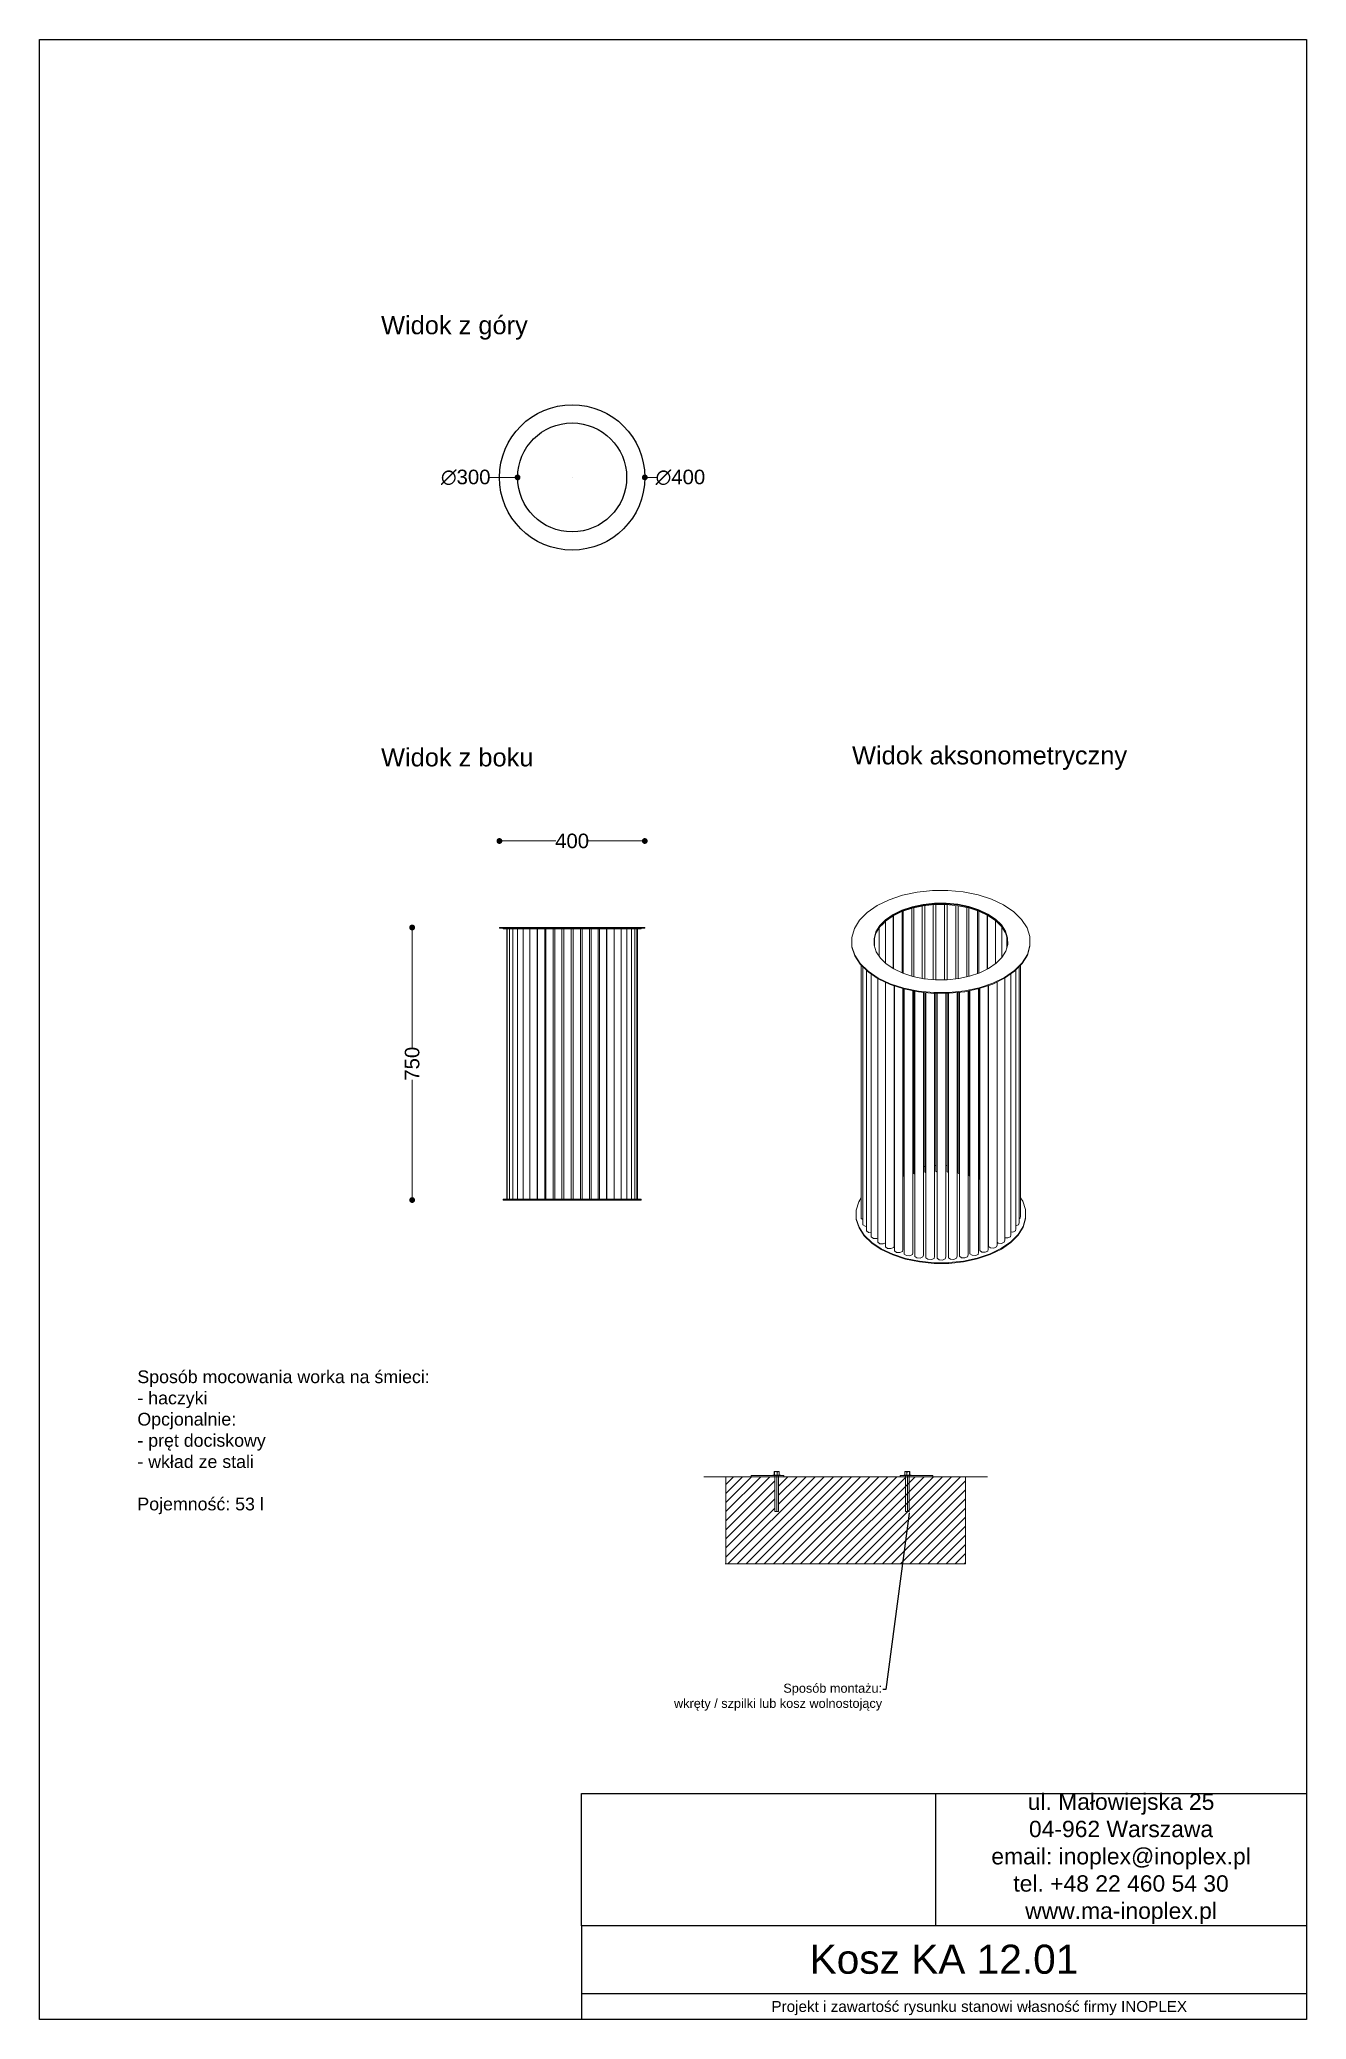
# Model space of a CAD drawing. Header units: millimetres. Extents: x 10346 to 13832, y 18098 to 23546.
import ezdxf
from ezdxf import colors
from ezdxf.entities.mleader import LeaderData, LeaderLine
from ezdxf.math import Vec2, Vec3

# ---------------------------------------------------------------- set-up
doc = ezdxf.new("R2010")
doc.units = ezdxf.units.MM
doc.header["$LTSCALE"] = 3
for name, color, linetype in [('0 @ 1', 7, 'Continuous'), ('Konstrukcja - Stropy', 7, 'Continuous'), ('Konstrukcja - Słupy', 7, 'Continuous'), ('kosz dno', 7, 'Continuous'), ('kosz pierscien górny', 7, 'Continuous')]:
    doc.layers.add(name, color=color, linetype=linetype)
for name, color, linetype, lineweight in [('Konstrukcja - Stropy_Nr_pióra__1', 7, 'Continuous', 13), ('Konstrukcja - Słupy_Nr_pióra__1', 7, 'Continuous', 13), ('kosz dno_Nr_pióra__1', 7, 'Continuous', 13), ('kosz pierscien górny_Nr_pióra__1', 7, 'Continuous', 13), ('Krawędzie widoczneARTUR', 7, 'Continuous', 50), ('stal', 7, 'Continuous', 20)]:
    doc.layers.add(name, color=color, linetype=linetype, lineweight=lineweight)
doc.styles.get("Standard").update_dxf_attribs({"font": 'arial.ttf'})
doc.dimstyles.new('MATEUSZ 2', dxfattribs={"dimtxt": 40, "dimasz": 16, "dimexe": 0.18, "dimexo": 0.0625, "dimgap": 0.09, "dimtad": 0, "dimdec": 0, "dimdsep": 46, "dimtxsty": 'Standard', "dimblk": 'DOT', "dimcen": 0.09, "dimse1": 1, "dimse2": 1, "dimadec": 0, "dimazin": 0, "dimtfac": 1, "dimtdec": 0, "dimtofl": 0, "dimtmove": 0, "dimatfit": 3, "dimfxl": 0, "dimtolj": 1, "dimtzin": 0, "dimlwd": 9, "dimlwe": 9, "dimarcsym": 0})
picture_1 = doc.add_image_def('image1.png', size_in_pixel=(179, 67))

msp = doc.modelspace()

# ---------------------------------------------------------------- texts
for s, width, gutter_width, heights, insert, char_height, attachment_point in [('Widok z góry', 1167.306, 1, [0], (11285.8, 22785.3), 50, 1), ('Widok z boku', 1172, 1, [0], (11285.8, 21596.2), 50, 1), ('Widok aksonometryczny', 1167.306, 1, [0], (12581.5, 21601.6), 50, 1), ('Sposób mocowania worka na śmieci:\\P- haczyki\\POpcjonalnie:\\P- pręt dociskowy\\P- wkład ze stali\\P\\PPojemność: 53 l', 1120.883, 1, [0], (10615.4, 19884.2), 35, 1), ('ul. Małowiejska 25\\P04-962 Warszawa\\Pemail: inoplex@inoplex.pl\\Ptel. +48 22 460 54 30\\Pwww.ma-inoplex.pl', 1019.877, 1, [432.7], (13321.6, 18540.7), 45, 5), ('Kosz KA 12.01', 1993.625, 1, [0], (12834.5, 18263.5), 80, 5), ('Projekt i zawartość rysunku stanowi własność firmy INOPLEX ', 1800.088, 12.5, [70.5], (12931.5, 18129.6), 30, 5)]:
    msp.add_mtext_dynamic_manual_height_columns(s, width=width, gutter_width=gutter_width, heights=heights, dxfattribs=dict(insert=insert, char_height=char_height, attachment_point=attachment_point))

# ---------------------------------------------------------------- blocks, each defined once
blk = doc.blocks.new('ElemPrzekroju_2')
at = {"layer": 'Konstrukcja - Słupy_Nr_pióra__1', "linetype": 'Continuous'}
blk.add_line((20868, 7231.4), (20868, 7115.8), dxfattribs=at)
blk = doc.blocks.new('ElemPrzekroju_3')
at = {"layer": 'Konstrukcja - Słupy_Nr_pióra__1', "linetype": 'Continuous'}
blk.add_line((20889, 7246), (20889, 7101.1), dxfattribs=at)
blk = doc.blocks.new('ElemPrzekroju_4')
at = {"layer": 'Konstrukcja - Słupy_Nr_pióra__1', "linetype": 'Continuous'}
for p, q in [((20889.6, 7246.2), (20889.6, 7100.7)), ((20913.2, 7257.8), (20913.2, 7089.3))]:
    blk.add_line(p, q, dxfattribs=at)
blk = doc.blocks.new('ElemPrzekroju_5')
at = {"layer": 'Konstrukcja - Słupy_Nr_pióra__1', "linetype": 'Continuous'}
for p, q in [((20916.4, 7258.9), (20916.4, 7088)), ((20940, 7266.8), (20940, 7080.3)), ((20916.4, 7045.5), (20916.4, 6530.8))]:
    blk.add_line(p, q, dxfattribs=at)
blk = doc.blocks.new('ElemPrzekroju_6')
at = {"layer": 'Konstrukcja - Słupy_Nr_pióra__1', "linetype": 'Continuous'}
for p, q in [((20945.3, 7268), (20945.3, 7078.8)), ((20968.9, 7273.1), (20968.9, 7074)), ((20945.3, 7039.5), (20945.3, 6537.5))]:
    blk.add_line(p, q, dxfattribs=at)
blk = doc.blocks.new('ElemPrzekroju_7')
at = {"layer": 'Konstrukcja - Słupy_Nr_pióra__1', "linetype": 'Continuous'}
for p, q in [((20975.6, 7274), (20975.6, 7072.8)), ((20999.2, 7276.5), (20999.2, 7070.5)), ((20975.6, 7035.2), (20975.6, 6541.6))]:
    blk.add_line(p, q, dxfattribs=at)
blk = doc.blocks.new('ElemPrzekroju_8')
at = {"layer": 'Konstrukcja - Słupy_Nr_pióra__1', "linetype": 'Continuous'}
for p, q in [((21006.6, 7276.9), (21006.6, 7069.9)), ((21030.2, 7277), (21030.2, 7070)), ((21006.6, 7032.8), (21006.6, 6543.1))]:
    blk.add_line(p, q, dxfattribs=at)
blk = doc.blocks.new('ElemPrzekroju_9')
at = {"layer": 'Konstrukcja - Słupy_Nr_pióra__1', "linetype": 'Continuous'}
for p, q in [((21037.6, 7276.7), (21037.6, 7070.1)), ((21061.2, 7274.4), (21061.2, 7072.6)), ((21037.6, 7032.9), (21037.6, 6541.9))]:
    blk.add_line(p, q, dxfattribs=at)
blk = doc.blocks.new('ElemPrzekroju_10')
at = {"layer": 'Konstrukcja - Słupy_Nr_pióra__1', "linetype": 'Continuous'}
for p, q in [((21068, 7273.6), (21068, 7073.3)), ((21091.6, 7268.8), (21091.6, 7078.2)), ((21068, 7035.6), (21068, 6538))]:
    blk.add_line(p, q, dxfattribs=at)
blk = doc.blocks.new('ElemPrzekroju_11')
at = {"layer": 'Konstrukcja - Słupy_Nr_pióra__1', "linetype": 'Continuous'}
for p, q in [((21097.1, 7267.6), (21097.1, 7079.4)), ((21120.7, 7259.9), (21120.7, 7087.1)), ((21097.1, 7039.9), (21097.1, 6531.6))]:
    blk.add_line(p, q, dxfattribs=at)
blk = doc.blocks.new('ElemPrzekroju_12')
at = {"layer": 'Konstrukcja - Słupy_Nr_pióra__1', "linetype": 'Continuous'}
for p, q in [((21124.1, 7258.8), (21124.1, 7088.3)), ((21147.7, 7247.7), (21147.7, 7099.4)), ((21124.1, 7045.7), (21124.1, 6522.8))]:
    blk.add_line(p, q, dxfattribs=at)
blk = doc.blocks.new('ElemPrzekroju_13')
at = {"layer": 'Konstrukcja - Słupy_Nr_pióra__1', "linetype": 'Continuous'}
blk.add_line((21148.6, 7247.3), (21148.6, 7099.8), dxfattribs=at)
blk = doc.blocks.new('ElemPrzekroju_14')
at = {"layer": 'Konstrukcja - Słupy_Nr_pióra__1', "linetype": 'Continuous'}
blk.add_line((21170, 7233), (21170, 7114.1), dxfattribs=at)
blk = doc.blocks.new('ElemPrzekroju_15')
at = {"layer": 'Konstrukcja - Słupy_Nr_pióra__1', "linetype": 'Continuous'}
blk.add_line((21187.7, 7215.1), (21187.7, 7131.4), dxfattribs=at)
blk = doc.blocks.new('ElemPrzekroju_16')
at = {"layer": 'Konstrukcja - Słupy_Nr_pióra__1', "linetype": 'Continuous'}
blk.add_line((21201.4, 7188.3), (21201.4, 7158.8), dxfattribs=at)
blk = doc.blocks.new('ElemPrzekroju_17')
at = {"layer": 'Konstrukcja - Słupy_Nr_pióra__1', "linetype": 'Continuous'}
blk.add_line((21239.5, 7110.7), (21239.5, 6419.3), dxfattribs=at)
blk = doc.blocks.new('ElemPrzekroju_18')
at = {"layer": 'Konstrukcja - Słupy_Nr_pióra__1', "linetype": 'Continuous'}
blk.add_line((21235.1, 7106.2), (21235.1, 6401.6), dxfattribs=at)
blk = doc.blocks.new('ElemPrzekroju_19')
at = {"layer": 'Konstrukcja - Słupy_Nr_pióra__1', "linetype": 'Continuous'}
blk.add_line((21226.2, 7097.1), (21226.2, 6384.5), dxfattribs=at)
blk = doc.blocks.new('ElemPrzekroju_20')
at = {"layer": 'Konstrukcja - Słupy_Nr_pióra__1', "linetype": 'Continuous'}
blk.add_line((21212.9, 7086.7), (21212.9, 6368.3), dxfattribs=at)
blk = doc.blocks.new('ElemPrzekroju_21')
at = {"layer": 'Konstrukcja - Słupy_Nr_pióra__1', "linetype": 'Continuous'}
blk.add_line((21195.6, 7074.7), (21195.6, 6353.5), dxfattribs=at)
blk = doc.blocks.new('ElemPrzekroju_22')
at = {"layer": 'Konstrukcja - Słupy_Nr_pióra__1', "linetype": 'Continuous'}
for p, q in [((21151, 7054.6), (21151, 6336.5)), ((21174.6, 7064.3), (21174.6, 6340.3))]:
    blk.add_line(p, q, dxfattribs=at)
blk = doc.blocks.new('ElemPrzekroju_23')
at = {"layer": 'Konstrukcja - Słupy_Nr_pióra__1', "linetype": 'Continuous'}
for p, q in [((21126.8, 7046.4), (21126.8, 6325.3)), ((21150.4, 7054.4), (21150.4, 6329))]:
    blk.add_line(p, q, dxfattribs=at)
blk = doc.blocks.new('ElemPrzekroju_24')
at = {"layer": 'Konstrukcja - Słupy_Nr_pióra__1', "linetype": 'Continuous'}
for p, q in [((21100, 7040.5), (21100, 6316.2)), ((21123.6, 7045.6), (21123.6, 6320))]:
    blk.add_line(p, q, dxfattribs=at)
blk = doc.blocks.new('ElemPrzekroju_25')
at = {"layer": 'Konstrukcja - Słupy_Nr_pióra__1', "linetype": 'Continuous'}
for p, q in [((21071.1, 7035.9), (21071.1, 6309.6)), ((21094.7, 7039.4), (21094.7, 6313.3))]:
    blk.add_line(p, q, dxfattribs=at)
blk = doc.blocks.new('ElemPrzekroju_26')
at = {"layer": 'Konstrukcja - Słupy_Nr_pióra__1', "linetype": 'Continuous'}
for p, q in [((21040.8, 7032.9), (21040.8, 6305.5)), ((21064.4, 7035.2), (21064.4, 6309.2))]:
    blk.add_line(p, q, dxfattribs=at)
blk = doc.blocks.new('ElemPrzekroju_27')
at = {"layer": 'Konstrukcja - Słupy_Nr_pióra__1', "linetype": 'Continuous'}
for p, q in [((21009.8, 7032.8), (21009.8, 6304)), ((21033.4, 7032.9), (21033.4, 6307.8))]:
    blk.add_line(p, q, dxfattribs=at)
blk = doc.blocks.new('ElemPrzekroju_28')
at = {"layer": 'Konstrukcja - Słupy_Nr_pióra__1', "linetype": 'Continuous'}
for p, q in [((20978.7, 7034.9), (20978.7, 6305.2)), ((21002.3, 7032.8), (21002.3, 6308.9))]:
    blk.add_line(p, q, dxfattribs=at)
blk = doc.blocks.new('ElemPrzekroju_29')
at = {"layer": 'Konstrukcja - Słupy_Nr_pióra__1', "linetype": 'Continuous'}
for p, q in [((20948.3, 7038.8), (20948.3, 6309)), ((20972, 7035.5), (20972, 6312.8))]:
    blk.add_line(p, q, dxfattribs=at)
blk = doc.blocks.new('ElemPrzekroju_30')
at = {"layer": 'Konstrukcja - Słupy_Nr_pióra__1', "linetype": 'Continuous'}
for p, q in [((20919.3, 7044.8), (20919.3, 6315.4)), ((20942.9, 7040), (20942.9, 6319.2))]:
    blk.add_line(p, q, dxfattribs=at)
blk = doc.blocks.new('ElemPrzekroju_31')
at = {"layer": 'Konstrukcja - Słupy_Nr_pióra__1', "linetype": 'Continuous'}
for p, q in [((20892.2, 7053.4), (20892.2, 6324.3)), ((20915.8, 7045.7), (20915.8, 6328))]:
    blk.add_line(p, q, dxfattribs=at)
blk = doc.blocks.new('ElemPrzekroju_32')
at = {"layer": 'Konstrukcja - Słupy_Nr_pióra__1', "linetype": 'Continuous'}
for p, q in [((20867.7, 7063.3), (20867.7, 6335.3)), ((20891.4, 7053.7), (20891.4, 6339))]:
    blk.add_line(p, q, dxfattribs=at)
blk = doc.blocks.new('ElemPrzekroju_33')
at = {"layer": 'Konstrukcja - Słupy_Nr_pióra__1', "linetype": 'Continuous'}
blk.add_line((20846.4, 7073.6), (20846.4, 6348.3), dxfattribs=at)
blk = doc.blocks.new('ElemPrzekroju_34')
at = {"layer": 'Konstrukcja - Słupy_Nr_pióra__1', "linetype": 'Continuous'}
blk.add_line((20828.7, 7085.5), (20828.7, 6363), dxfattribs=at)
blk = doc.blocks.new('ElemPrzekroju_35')
at = {"layer": 'Konstrukcja - Słupy_Nr_pióra__1', "linetype": 'Continuous'}
blk.add_line((20815, 7096.2), (20815, 6379), dxfattribs=at)
blk = doc.blocks.new('ElemPrzekroju_36')
at = {"layer": 'Konstrukcja - Słupy_Nr_pióra__1', "linetype": 'Continuous'}
blk.add_line((20805.6, 7105.4), (20805.6, 6396), dxfattribs=at)
blk = doc.blocks.new('ElemPrzekroju_37')
at = {"layer": 'Konstrukcja - Słupy_Nr_pióra__1', "linetype": 'Continuous'}
blk.add_line((20800.7, 7110.2), (20800.7, 6413.7), dxfattribs=at)
blk = doc.blocks.new('ElemPrzekroju_38')
at = {"layer": 'Konstrukcja - Słupy_Nr_pióra__1', "linetype": 'Continuous'}
blk.add_line((20800.4, 7110.4), (20800.4, 6431.5), dxfattribs=at)
blk = doc.blocks.new('ElemPrzekroju_39')
at = {"layer": 'Konstrukcja - Słupy_Nr_pióra__1', "linetype": 'Continuous'}
blk.add_line((20837.4, 7184.1), (20837.4, 7162.3), dxfattribs=at)
blk = doc.blocks.new('ElemPrzekroju_40')
at = {"layer": 'Konstrukcja - Słupy_Nr_pióra__1', "linetype": 'Continuous'}
blk.add_line((20850.7, 7212.9), (20850.7, 7134.3), dxfattribs=at)
blk = doc.blocks.new('ElemPrzekroju_41')
at = {"layer": 'kosz dno_Nr_pióra__1', "linetype": 'Continuous'}
for p, q in [((20916.4, 6545.4), (20915.8, 6545.2)), ((20945.3, 6552), (20942.9, 6551.5)), ((20948.3, 6535.2), (20945.3, 6537.5)), ((20975.6, 6556.6), (20972, 6556.2)), ((20978.7, 6539.3), (20975.6, 6541.6)), ((21006.6, 6559), (21002.3, 6558.9)), ((21009.8, 6540.7), (21006.6, 6543.1)), ((21037.6, 6559.1), (21033.4, 6559.1)), ((21040.8, 6539.5), (21037.6, 6541.9)), ((21068, 6556.2), (21064.4, 6556.6)), ((21071.1, 6535.8), (21068, 6538)), ((21097.1, 6551.5), (21094.7, 6551.9)), ((21124.1, 6545.1), (21123.6, 6545.3)), ((20892.2, 6519.8), (20891.4, 6520.5)), ((20919.3, 6528.7), (20916.4, 6530.8)), ((21100, 6529.5), (21097.1, 6531.6)), ((21126.8, 6520.9), (21124.1, 6522.8)), ((21151, 6510.1), (21150.4, 6510.5)), ((20793.9, 6459.1), (20787.1, 6436.1)), ((20787.1, 6436.1), (20787.4, 6412.7)), ((20787.1, 6434.1), (20787.1, 6436.1)), ((20787.1, 6434.1), (20787.4, 6410.7)), ((20800.4, 6469.7), (20793.9, 6459.1)), ((20800.7, 6431.4), (20800.4, 6431.6)), ((21245.1, 6461.1), (21239.5, 6469.8)), ((21252.5, 6438.1), (21245.1, 6461.1)), ((21252.8, 6414.8), (21252.5, 6438.1)), ((20787.4, 6412.7), (20794.8, 6389.7)), ((20787.4, 6410.7), (20794.8, 6387.7)), ((20794.8, 6389.7), (20809, 6367.8)), ((20794.8, 6387.7), (20809, 6365.8)), ((20805.6, 6410.1), (20800.7, 6413.7)), ((20811.3, 6391.8), (20805.6, 6396)), ((20815, 6391.5), (20811.3, 6391.8)), ((20820.7, 6374.8), (20815, 6379)), ((20828.7, 6374.2), (20820.7, 6374.8)), ((21217.6, 6375.8), (21212.9, 6376.2)), ((21225, 6379.1), (21217.6, 6375.8)), ((21226.2, 6384.5), (21225, 6379.1)), ((21226.6, 6392.9), (21226.2, 6393)), ((21234, 6396.2), (21226.6, 6392.9)), ((21232.4, 6369.7), (21246.1, 6391.7)), ((21232.4, 6367.7), (21246.1, 6389.7)), ((21235.1, 6401.6), (21234, 6396.2)), ((21238.4, 6413.9), (21235.1, 6412.5)), ((21239.5, 6419.3), (21238.4, 6413.9)), ((21246.1, 6391.7), (21252.8, 6414.8)), ((21246.1, 6389.7), (21252.8, 6412.7)), ((21252.8, 6412.7), (21252.8, 6414.8)), ((20809, 6367.8), (20829.7, 6347.6)), ((20809, 6365.8), (20829.7, 6345.6)), ((20834.4, 6358.7), (20828.7, 6363)), ((20829.7, 6347.6), (20856.1, 6329.9)), ((20829.7, 6345.6), (20856.1, 6327.8)), ((20843.7, 6358.1), (20834.4, 6358.7)), ((20846.4, 6359.3), (20843.7, 6358.1)), ((20852.2, 6344), (20846.4, 6348.3)), ((20861.5, 6343.4), (20852.2, 6344)), ((20856.1, 6329.9), (20887.5, 6315)), ((20856.1, 6327.8), (20887.5, 6313)), ((20867.7, 6346.2), (20861.5, 6343.4)), ((20873.5, 6331), (20867.7, 6335.3)), ((20882.8, 6330.4), (20873.5, 6331)), ((20890.2, 6333.7), (20882.8, 6330.4)), ((20891.4, 6339), (20890.2, 6333.7)), ((20898, 6320), (20892.2, 6324.3)), ((20907.3, 6319.4), (20898, 6320)), ((20914.7, 6322.7), (20907.3, 6319.4)), ((20915.8, 6328), (20914.7, 6322.7)), ((20942.9, 6319.2), (20941.7, 6313.8)), ((21123.6, 6320), (21122.4, 6314.6)), ((21132.5, 6321.1), (21126.8, 6325.3)), ((21141.9, 6320.4), (21132.5, 6321.1)), ((21149.2, 6323.7), (21141.9, 6320.4)), ((21150.4, 6329), (21149.2, 6323.7)), ((21156.7, 6332.3), (21151, 6336.5)), ((21155.4, 6316.2), (21186.4, 6331.3)), ((21155.4, 6314.1), (21186.4, 6329.3)), ((21166, 6331.6), (21156.7, 6332.3)), ((21173.4, 6334.9), (21166, 6331.6)), ((21174.6, 6340.3), (21173.4, 6334.9)), ((21177.7, 6345.5), (21174.6, 6347.8)), ((21187, 6344.8), (21177.7, 6345.5)), ((21186.4, 6331.3), (21212.4, 6349.3)), ((21186.4, 6329.3), (21212.4, 6347.3)), ((21194.4, 6348.1), (21187, 6344.8)), ((21195.6, 6353.5), (21194.4, 6348.1)), ((21204.4, 6359.7), (21195.6, 6360.3)), ((21211.7, 6363), (21204.4, 6359.7)), ((21212.9, 6368.3), (21211.7, 6363)), ((21212.4, 6349.3), (21222.4, 6359.5)), ((21212.4, 6347.3), (21222.4, 6357.5)), ((21222.4, 6359.5), (21232.4, 6369.7)), ((21222.4, 6357.5), (21232.4, 6367.7)), ((20887.5, 6315), (20922.9, 6303.4)), ((20887.5, 6313), (20922.9, 6301.4)), ((20925.1, 6311.2), (20919.3, 6315.4)), ((20922.9, 6303.4), (20961.3, 6295.6)), ((20922.9, 6301.4), (20961.3, 6293.6)), ((20934.4, 6310.5), (20925.1, 6311.2)), ((20941.7, 6313.8), (20934.4, 6310.5)), ((20954.1, 6304.8), (20948.3, 6309)), ((20963.4, 6304.1), (20954.1, 6304.8)), ((20961.3, 6295.6), (21001.4, 6291.7)), ((20961.3, 6293.6), (21001.4, 6289.7)), ((20970.8, 6307.4), (20963.4, 6304.1)), ((20972, 6312.8), (20970.8, 6307.4)), ((20984.5, 6301), (20978.7, 6305.2)), ((20993.8, 6300.3), (20984.5, 6301)), ((21001.2, 6303.6), (20993.8, 6300.3)), ((21002.3, 6308.9), (21001.2, 6303.6)), ((21001.4, 6291.7), (21042.1, 6291.9)), ((21001.4, 6289.7), (21042.1, 6289.9)), ((21015.5, 6299.8), (21009.8, 6304)), ((21024.8, 6299.1), (21015.5, 6299.8)), ((21032.2, 6302.4), (21024.8, 6299.1)), ((21033.4, 6307.8), (21032.2, 6302.4)), ((21046.6, 6301.2), (21040.8, 6305.5)), ((21042.1, 6291.9), (21082.2, 6296.1)), ((21042.1, 6289.9), (21082.2, 6294.1)), ((21055.9, 6300.6), (21046.6, 6301.2)), ((21063.3, 6303.9), (21055.9, 6300.6)), ((21064.4, 6309.2), (21063.3, 6303.9)), ((21076.8, 6305.3), (21071.1, 6309.6)), ((21086.1, 6304.7), (21076.8, 6305.3)), ((21082.2, 6296.1), (21120.3, 6304.3)), ((21082.2, 6294.1), (21120.3, 6302.3)), ((21093.5, 6308), (21086.1, 6304.7)), ((21094.7, 6313.3), (21093.5, 6308)), ((21105.7, 6312), (21100, 6316.2)), ((21115, 6311.3), (21105.7, 6312)), ((21122.4, 6314.6), (21115, 6311.3)), ((21120.3, 6304.3), (21155.4, 6316.2)), ((21120.3, 6302.3), (21155.4, 6314.1))]:
    blk.add_line(p, q, dxfattribs=at)
blk = doc.blocks.new('ElemPrzekroju_42')
at = {"layer": 'kosz pierscien górny_Nr_pióra__1', "linetype": 'Continuous'}
for p, q in [((20868.1, 7231.5), (20888.6, 7245.8)), ((20888.6, 7245.8), (20913, 7257.7)), ((20913, 7257.7), (20940.8, 7267.1)), ((20940.8, 7267.1), (20970.9, 7273.5)), ((20970.9, 7273.5), (21002.5, 7276.9)), ((21002.5, 7276.9), (21034.6, 7277)), ((21034.6, 7277), (21066.3, 7273.9)), ((21066.3, 7273.9), (21096.6, 7267.8)), ((21096.6, 7267.8), (21124.6, 7258.7)), ((21124.6, 7258.7), (21149.4, 7246.9)), ((21149.4, 7246.9), (21170.2, 7232.9)), ((20836.2, 7180.1), (20841.5, 7198.1)), ((20841.5, 7198.1), (20852.3, 7215.5)), ((20852.3, 7215.5), (20860.2, 7223.5)), ((20860.2, 7223.5), (20868.1, 7231.5)), ((21170.2, 7232.9), (21186.5, 7216.9)), ((21186.5, 7216.9), (21197.7, 7199.7)), ((21197.7, 7199.7), (21203.6, 7181.5)), ((21203.6, 7181.5), (21203.8, 7166.9))]:
    blk.add_line(p, q, dxfattribs=at)
blk = doc.blocks.new('ElemPrzekroju_43')
at = {"layer": 'Konstrukcja - Stropy_Nr_pióra__1', "linetype": 'Continuous'}
for p, q in [((20877.4, 7290.5), (20914.4, 7303)), ((20914.4, 7303), (20954.5, 7311.5)), ((20954.5, 7311.5), (20996.7, 7316)), ((20996.7, 7316), (21039.5, 7316.2)), ((21039.5, 7316.2), (21081.8, 7312.1)), ((21081.8, 7312.1), (21122.2, 7303.9)), ((21122.2, 7303.9), (21159.5, 7291.7)), ((20806.9, 7244.9), (20817.5, 7255.6)), ((20817.5, 7255.6), (20844.8, 7274.5)), ((20844.8, 7274.5), (20877.4, 7290.5)), ((20888.6, 7249.8), (20868.1, 7235.5)), ((20888.6, 7247.8), (20868.1, 7233.5)), ((20913, 7261.7), (20888.6, 7249.8)), ((20913, 7259.7), (20888.6, 7247.8)), ((20940.8, 7271.1), (20913, 7261.7)), ((20940.8, 7269.1), (20913, 7259.7)), ((20970.9, 7277.5), (20940.8, 7271.1)), ((20970.9, 7275.5), (20940.8, 7269.1)), ((21002.5, 7280.9), (20970.9, 7277.5)), ((21002.5, 7278.9), (20970.9, 7275.5)), ((21034.6, 7281), (21002.5, 7280.9)), ((21034.6, 7279), (21002.5, 7278.9)), ((21066.3, 7278), (21034.6, 7281)), ((21066.3, 7275.9), (21034.6, 7279)), ((21096.6, 7271.8), (21066.3, 7278)), ((21096.6, 7269.8), (21066.3, 7275.9)), ((21124.6, 7262.7), (21096.6, 7271.8)), ((21124.6, 7260.7), (21096.6, 7269.8)), ((21149.4, 7250.9), (21124.6, 7262.7)), ((21149.4, 7248.9), (21124.6, 7260.7)), ((21170.2, 7236.9), (21149.4, 7250.9)), ((21170.2, 7234.9), (21149.4, 7248.9)), ((21159.5, 7291.7), (21192.5, 7276.1)), ((21192.5, 7276.1), (21220.3, 7257.3)), ((21220.3, 7257.3), (21242, 7236.1)), ((20774.9, 7186.7), (20782, 7211)), ((20782, 7211), (20796.3, 7234.1)), ((20796.3, 7234.1), (20806.9, 7244.9)), ((20841.5, 7202.1), (20836.2, 7183.9)), ((20841.5, 7200.1), (20836.2, 7182)), ((20852.3, 7219.5), (20841.5, 7202.1)), ((20852.3, 7217.5), (20841.5, 7200.1)), ((20860.2, 7227.5), (20852.3, 7219.5)), ((20860.2, 7225.5), (20852.3, 7217.5)), ((20868.1, 7235.5), (20860.2, 7227.5)), ((20868.1, 7233.5), (20860.2, 7225.5)), ((21186.5, 7221), (21170.2, 7236.9)), ((21186.5, 7219), (21170.2, 7234.9)), ((21197.7, 7203.7), (21186.5, 7221)), ((21197.7, 7201.7), (21186.5, 7219)), ((21203.6, 7185.5), (21197.7, 7203.7)), ((21203.6, 7183.5), (21197.7, 7201.7)), ((21242, 7236.1), (21257, 7213.1)), ((21257, 7213.1), (21264.8, 7188.9)), ((20775.2, 7162.1), (20774.9, 7186.7)), ((20774.9, 7186.7), (20774.9, 7184.7)), ((20775.2, 7160.1), (20774.9, 7184.7)), ((20783, 7137.9), (20775.2, 7162.1)), ((20783, 7135.9), (20775.2, 7160.1)), ((20797.9, 7114.8), (20783, 7137.9)), ((20836.2, 7183.9), (20836.4, 7165.4)), ((20836.4, 7165.4), (20842.2, 7147.3)), ((20842.2, 7147.3), (20853.5, 7130)), ((21187.7, 7131.5), (21198.5, 7148.9)), ((21198.5, 7148.9), (21203.8, 7167.1)), ((21203.8, 7167.1), (21203.6, 7185.5)), ((21203.8, 7167), (21203.6, 7183.5)), ((21258, 7140), (21243.6, 7116.8)), ((21258, 7138), (21243.6, 7114.8)), ((21265.1, 7164.3), (21258, 7140)), ((21265.1, 7162.3), (21258, 7138)), ((21264.8, 7188.9), (21265.1, 7164.3)), ((21265.1, 7164.3), (21265.1, 7162.3)), ((20797.9, 7112.8), (20783, 7135.9)), ((20819.7, 7093.6), (20797.9, 7114.8)), ((20819.7, 7091.6), (20797.9, 7112.8)), ((20847.5, 7074.9), (20819.7, 7093.6)), ((20847.5, 7072.9), (20819.7, 7091.6)), ((20853.5, 7130), (20869.7, 7114.1)), ((20869.7, 7114.1), (20890.6, 7100)), ((20890.6, 7100), (20915.4, 7088.3)), ((20915.4, 7088.3), (20943.3, 7079.2)), ((21099.2, 7079.9), (21126.9, 7089.2)), ((21126.9, 7089.2), (21151.4, 7101.2)), ((21151.4, 7101.2), (21171.9, 7115.4)), ((21171.9, 7115.4), (21179.8, 7123.4)), ((21179.8, 7123.4), (21187.7, 7131.5)), ((21222.5, 7095.4), (21195.2, 7076.4)), ((21222.5, 7093.4), (21195.2, 7074.4)), ((21233.1, 7106.1), (21222.5, 7095.4)), ((21233.1, 7104.1), (21222.5, 7093.4)), ((21243.6, 7116.8), (21233.1, 7106.1)), ((21243.6, 7114.8), (21233.1, 7104.1)), ((20880.5, 7059.2), (20847.5, 7074.9)), ((20880.5, 7057.2), (20847.5, 7072.9)), ((20917.8, 7047.1), (20880.5, 7059.2)), ((20917.8, 7045.1), (20880.5, 7057.2)), ((20958.2, 7038.8), (20917.8, 7047.1)), ((20958.2, 7036.8), (20917.8, 7045.1)), ((20943.3, 7079.2), (20973.6, 7073)), ((21000.4, 7034.8), (20958.2, 7038.8)), ((21000.4, 7032.8), (20958.2, 7036.8)), ((20973.6, 7073), (21005.3, 7069.9)), ((21043.3, 7034.9), (21000.4, 7034.8)), ((21043.3, 7032.9), (21000.4, 7032.8)), ((21005.3, 7069.9), (21037.5, 7070.1)), ((21037.5, 7070.1), (21069.1, 7073.4)), ((21085.5, 7039.4), (21043.3, 7034.9)), ((21085.5, 7037.4), (21043.3, 7032.9)), ((21069.1, 7073.4), (21099.2, 7079.9)), ((21125.6, 7048), (21085.5, 7039.4)), ((21125.6, 7046), (21085.5, 7037.4)), ((21162.6, 7060.5), (21125.6, 7048)), ((21162.6, 7058.5), (21125.6, 7046)), ((21195.2, 7076.4), (21162.6, 7060.5)), ((21195.2, 7074.4), (21162.6, 7058.5))]:
    blk.add_line(p, q, dxfattribs=at)
blk = doc.blocks.new('_Dot')
at = {"color": 0, "linetype": 'ByBlock', "lineweight": -2}
blk.add_line((-0.5, 0), (-1, 0), dxfattribs=at)
at = {"color": 0, "linetype": 'ByBlock', "const_width": 0.5}
blk.add_lwpolyline([(-0.25, 0, 1), (0.25, 0, 1)], format="xyb", close=True, dxfattribs=at)
blk = doc.blocks.new('*D57')
at = {"color": 0, "lineweight": 9}
for p, q in [((11811.3, 22341.3), (11811.4, 22341.3)), ((11811.4, 22341.2), (11811.4, 22341.4)), ((12043.4, 22341.3), (12027.4, 22341.3))]:
    blk.add_line(p, q, dxfattribs=at)
at = {"layer": 'Defpoints', "color": 0}
for p in [(11611.4, 22341.3), (12011.4, 22341.3)]:
    blk.add_point(p, dxfattribs=at)
at = {"color": 0, "lineweight": 9, "xscale": 16, "yscale": 16, "zscale": 16, "rotation": 180}
blk.add_blockref('_Dot', (12011.4, 22341.3), dxfattribs=at)
at = {"color": 0, "insert": (12109.3, 22341.3), "char_height": 40, "attachment_point": 5}
blk.add_mtext('\\A1;∅400', dxfattribs=at)
blk = doc.blocks.new('*D58')
at = {"color": 0, "lineweight": 9}
for p, q in [((11584.5, 22341.3), (11645.4, 22341.3)), ((11811.3, 22341.3), (11811.4, 22341.3)), ((11811.4, 22341.2), (11811.4, 22341.4))]:
    blk.add_line(p, q, dxfattribs=at)
at = {"layer": 'Defpoints', "color": 0}
for p in [(11661.4, 22341.3), (11961.4, 22341.3)]:
    blk.add_point(p, dxfattribs=at)
at = {"color": 0, "lineweight": 9, "xscale": 16, "yscale": 16, "zscale": 16}
blk.add_blockref('_Dot', (11661.4, 22341.3), dxfattribs=at)
at = {"color": 0, "insert": (11518.6, 22341.3), "char_height": 40, "attachment_point": 5}
blk.add_mtext('\\A1;∅300', dxfattribs=at)
blk = doc.blocks.new('*D59')
at = {"color": 0, "lineweight": 9}
for p, q in [((11627.4, 21340.9), (11766.3, 21340.9)), ((11995.4, 21340.9), (11856.4, 21340.9))]:
    blk.add_line(p, q, dxfattribs=at)
at = {"layer": 'Defpoints', "color": 0}
for p in [(12011.4, 21340.9), (11611.4, 21103), (12011.4, 21103)]:
    blk.add_point(p, dxfattribs=at)
at = {"color": 0, "lineweight": 9, "xscale": 16, "yscale": 16, "zscale": 16, "rotation": 180}
blk.add_blockref('_Dot', (11611.4, 21340.9), dxfattribs=at)
at = {"color": 0, "lineweight": 9, "xscale": 16, "yscale": 16, "zscale": 16}
blk.add_blockref('_Dot', (12011.4, 21340.9), dxfattribs=at)
at = {"color": 0, "insert": (11811.4, 21340.9), "char_height": 40, "attachment_point": 5}
blk.add_mtext('\\A1;400', dxfattribs=at)
blk = doc.blocks.new('*D60')
at = {"color": 0, "lineweight": 9}
for p, q in [((11371.4, 21087), (11371.4, 20772.1)), ((11371.4, 20369), (11371.4, 20684))]:
    blk.add_line(p, q, dxfattribs=at)
at = {"layer": 'Defpoints', "color": 0}
for p in [(11611.4, 21103), (11371.4, 20353), (11611.4, 20353)]:
    blk.add_point(p, dxfattribs=at)
at = {"color": 0, "lineweight": 9, "xscale": 16, "yscale": 16, "zscale": 16}
for p, rotation in [((11371.4, 21103), 90), ((11371.4, 20353), 270)]:
    blk.add_blockref('_Dot', p, dxfattribs=dict(at, rotation=rotation))
at = {"color": 0, "insert": (11371.4, 20728), "char_height": 40, "attachment_point": 5, "rotation": 90}
blk.add_mtext('\\A1;750', dxfattribs=at)

# ---------------------------------------------------------------- dimensions: what is measured, and where the dimension line sits
at = {"layer": '0 @ 1'}
dim = msp.add_diameter_dim_2p(p1=(11961.4, 22341.3), p2=(11661.4, 22341.3), dimstyle='MATEUSZ 2', override={"dimscale": 1, "dimtix": 0, "dimtofl": 0, "dimtmove": 0, "dimatfit": 3}, dxfattribs=at)
dim.commit()
dim.dimension.update_dxf_attribs({"geometry": '*D58', "text_midpoint": (11518.6, 22341.3), "dimtype": 163})
dim = msp.add_diameter_dim_2p(p1=(11611.4, 22341.3), p2=(12011.4, 22341.3), dimstyle='MATEUSZ 2', override={"dimscale": 1, "dimtix": 0, "dimtofl": 0, "dimtmove": 0, "dimatfit": 3}, dxfattribs=at)
dim.commit()
dim.dimension.update_dxf_attribs({"geometry": '*D57', "text_midpoint": (12109.3, 22341.3)})
dim = msp.add_linear_dim(base=(12011.4, 21340.9), p1=(11611.4, 21103), p2=(12011.4, 21103), dimstyle='MATEUSZ 2', override={"dimscale": 1, "dimtix": 0, "dimtofl": 0, "dimtmove": 0, "dimatfit": 3}, dxfattribs=at)
dim.commit()
dim.dimension.update_dxf_attribs({"geometry": '*D59', "text_midpoint": (11811.4, 21340.9)})
dim = msp.add_linear_dim(base=(11371.4, 20353), p1=(11611.4, 21103), p2=(11611.4, 20353), angle=90, dimstyle='MATEUSZ 2', override={"dimscale": 1, "dimtix": 0, "dimtofl": 0, "dimtmove": 0, "dimatfit": 3}, dxfattribs=at)
dim.commit()
dim.dimension.update_dxf_attribs({"geometry": '*D60', "text_midpoint": (11371.4, 20728)})

# ---------------------------------------------------------------- hatches: boundary and pattern name
at = {"lineweight": 9}
h = msp.add_hatch(dxfattribs=at)
h.set_pattern_fill('JIS_WOOD', color=256, scale=25)
h.set_pattern_definition([(45, (9792.212, 17628.812), (-12.5, 12.5), [])])
h.paths.add_polyline_path([(12748.7, 19591.8), (12734, 19591.8), (12394, 19591.8), (12379.3, 19591.8), (12379.3, 19495.7), (12369, 19495.8), (12369, 19591.8), (12314, 19591.8), (12234, 19591.8), (12234, 19351.8), (12894, 19351.8), (12894, 19591.8), (12814, 19591.8), (12759, 19591.8), (12759, 19591.8), (12748.7, 19591.8)])

# ---------------------------------------------------------------- linework, layer by layer
for p, q in [((12314, 19591.8), (12174, 19591.8)), ((12314, 19591.8), (12234, 19591.8)), ((12234, 19591.8), (12234, 19351.8)), ((12354, 19594.8), (12304, 19594.8)), ((12304, 19594.8), (12304, 19591.8)), ((12314, 19594.8), (12354, 19594.8)), ((12314, 19594.8), (12394, 19594.8)), ((12394, 19591.8), (12314, 19591.8)), ((12394, 19594.8), (12394, 19591.8)), ((12394, 19594.8), (12394, 19591.8)), ((12394, 19591.8), (12734, 19591.8)), ((12754, 19594.8), (12714, 19594.8)), ((12714, 19594.8), (12714, 19591.8)), ((12804, 19594.8), (12724, 19594.8)), ((12724, 19591.8), (12804, 19591.8)), ((12794, 19594.8), (12744, 19594.8)), ((12764, 19594.8), (12804, 19594.8)), ((12804, 19591.8), (12804, 19594.8)), ((12804, 19591.8), (12954, 19591.8)), ((12814, 19591.8), (12894, 19591.8)), ((12894, 19591.8), (12894, 19351.8)), ((12232.9, 19351.8), (12894, 19351.8))]:
    msp.add_line(p, q, dxfattribs=at)
for p, q in [((11837.6, 18355.6), (11837.6, 18720.2)), ((12031.5, 18720.2), (13831.5, 18720.2)), ((13831.5, 18720.2), (13831.5, 18355.6)), ((11837.6, 18355.6), (11837.6, 18098.5)), ((13831.5, 18355.6), (12031.5, 18355.6)), ((13831.3, 18169), (11837.6, 18169))]:
    msp.add_line(p, q)
msp.add_lwpolyline([(10346.4, 23546), (13831.5, 23546), (13831.5, 18098.5), (10346.4, 18098.5)], close=True)
for radius in [200, 150]:
    msp.add_circle((11811.4, 22341.3), radius)
at = {"layer": 'Konstrukcja - Stropy_Nr_pióra__1', "linetype": 'Continuous'}
for p, q in [((11611.4, 21103), (11611.4, 21101)), ((11617.4, 21103), (11611.4, 21103)), ((11617.4, 21101), (11611.4, 21101)), ((11629.4, 21103), (11617.4, 21103)), ((11629.4, 21101), (11617.4, 21101)), ((11646.9, 21103), (11629.4, 21103)), ((11646.9, 21101), (11629.4, 21101)), ((11669.4, 21103), (11646.9, 21103)), ((11669.4, 21101), (11646.9, 21101)), ((11696.2, 21103), (11669.4, 21103)), ((11696.2, 21101), (11669.4, 21101)), ((11726.5, 21103), (11696.2, 21103)), ((11726.5, 21101), (11696.2, 21101)), ((11759.4, 21103), (11726.5, 21103)), ((11759.4, 21101), (11726.5, 21101)), ((11793.9, 21103), (11759.4, 21103)), ((11793.9, 21101), (11759.4, 21101)), ((11828.8, 21103), (11793.9, 21103)), ((11828.8, 21101), (11793.9, 21101)), ((11863.3, 21103), (11828.8, 21103)), ((11863.3, 21101), (11828.8, 21101)), ((11896.2, 21103), (11863.3, 21103)), ((11896.2, 21101), (11863.3, 21101)), ((11926.5, 21103), (11896.2, 21103)), ((11926.5, 21101), (11896.2, 21101)), ((11953.3, 21103), (11926.5, 21103)), ((11953.3, 21101), (11926.5, 21101)), ((11975.8, 21103), (11953.3, 21103)), ((11975.8, 21101), (11953.3, 21101)), ((11993.3, 21103), (11975.8, 21103)), ((11993.3, 21101), (11975.8, 21101)), ((12005.3, 21103), (11993.3, 21103)), ((12005.3, 21101), (11993.3, 21101)), ((12011.4, 21103), (12005.3, 21103)), ((12011.4, 21101), (12005.3, 21101)), ((12011.4, 21103), (12011.4, 21101))]:
    msp.add_line(p, q, dxfattribs=at)
at = {"layer": 'Konstrukcja - Słupy_Nr_pióra__1', "linetype": 'Continuous'}
for p, q in [((11631.4, 21099), (11631.4, 20355)), ((11633.2, 21099), (11633.2, 20355)), ((11638.9, 21099), (11638.9, 20355)), ((11648.2, 21099), (11648.2, 20355)), ((11660.9, 21099), (11660.9, 20355)), ((11676.7, 21099), (11676.7, 20355)), ((11695.4, 21099), (11695.4, 20355)), ((11715.4, 21099), (11715.4, 20355)), ((11716.4, 21099), (11716.4, 20355)), ((11736.4, 21099), (11736.4, 20355)), ((11739.2, 21099), (11739.2, 20355)), ((11759.2, 21099), (11759.2, 20355)), ((11763.5, 21099), (11763.5, 20355)), ((11783.5, 21099), (11783.5, 20355)), ((11788.6, 21099), (11788.6, 20355)), ((11808.6, 21099), (11808.6, 20355)), ((11814.1, 21099), (11814.1, 20355)), ((11834.1, 21099), (11834.1, 20355)), ((11839.2, 21099), (11839.2, 20355)), ((11859.2, 21099), (11859.2, 20355)), ((11863.5, 21099), (11863.5, 20355)), ((11883.5, 21099), (11883.5, 20355)), ((11886.4, 21099), (11886.4, 20355)), ((11906.4, 21099), (11906.4, 20355)), ((11907.3, 21099), (11907.3, 20355)), ((11927.3, 21099), (11927.3, 20355)), ((11946, 21099), (11946, 20355)), ((11961.8, 21099), (11961.8, 20355)), ((11974.5, 21099), (11974.5, 20355)), ((11983.8, 21099), (11983.8, 20355)), ((11989.5, 21099), (11989.5, 20355)), ((11991.4, 21099), (11991.4, 20355))]:
    msp.add_line(p, q, dxfattribs=at)
at = {"layer": 'kosz dno_Nr_pióra__1', "linetype": 'Continuous'}
for p, q in [((11621.4, 20355), (11627.1, 20355)), ((11621.4, 20353), (11621.4, 20355)), ((11621.4, 20353), (11627.1, 20353)), ((11627.1, 20355), (11638.5, 20355)), ((11627.1, 20353), (11638.5, 20353)), ((11638.5, 20355), (11655.1, 20355)), ((11638.5, 20353), (11655.1, 20353)), ((11655.1, 20355), (11676.5, 20355)), ((11655.1, 20353), (11676.5, 20353)), ((11676.5, 20355), (11702, 20355)), ((11676.5, 20353), (11702, 20353)), ((11702, 20355), (11730.7, 20355)), ((11702, 20353), (11730.7, 20353)), ((11730.7, 20355), (11762, 20355)), ((11730.7, 20353), (11762, 20353)), ((11762, 20355), (11794.7, 20355)), ((11762, 20353), (11794.7, 20353)), ((11794.7, 20355), (11828, 20355)), ((11794.7, 20353), (11828, 20353)), ((11828, 20355), (11860.7, 20355)), ((11828, 20353), (11860.7, 20353)), ((11860.7, 20355), (11892, 20355)), ((11860.7, 20353), (11892, 20353)), ((11892, 20355), (11920.7, 20355)), ((11892, 20353), (11920.7, 20353)), ((11920.7, 20355), (11946.2, 20355)), ((11920.7, 20353), (11946.2, 20353)), ((11946.2, 20355), (11967.6, 20355)), ((11946.2, 20353), (11967.6, 20353)), ((11967.6, 20355), (11984.2, 20355)), ((11967.6, 20353), (11984.2, 20353)), ((11984.2, 20355), (11995.6, 20355)), ((11984.2, 20353), (11995.6, 20353)), ((11995.6, 20355), (12001.4, 20355)), ((11995.6, 20353), (12001.4, 20353)), ((12001.4, 20353), (12001.4, 20355))]:
    msp.add_line(p, q, dxfattribs=at)
at = {"layer": 'kosz pierscien górny_Nr_pióra__1', "linetype": 'Continuous'}
for p, q in [((11621.4, 21099), (11621.4, 21101)), ((11621.4, 21099), (11627.1, 21099)), ((11627.1, 21099), (11638.5, 21099)), ((11638.5, 21099), (11655.1, 21099)), ((11655.1, 21099), (11676.5, 21099)), ((11676.5, 21099), (11702, 21099)), ((11702, 21099), (11730.7, 21099)), ((11730.7, 21099), (11762, 21099)), ((11762, 21099), (11794.7, 21099)), ((11794.7, 21099), (11828, 21099)), ((11828, 21099), (11860.7, 21099)), ((11860.7, 21099), (11892, 21099)), ((11892, 21099), (11920.7, 21099)), ((11920.7, 21099), (11946.2, 21099)), ((11946.2, 21099), (11967.6, 21099)), ((11967.6, 21099), (11984.2, 21099)), ((11984.2, 21099), (11995.6, 21099)), ((11995.6, 21099), (12001.4, 21099)), ((12001.4, 21099), (12001.4, 21101))]:
    msp.add_line(p, q, dxfattribs=at)
at = {"layer": 'Krawędzie widoczneARTUR', "lineweight": 9}
for p, q in [((12364, 19595.8), (12384.3, 19595.8)), ((12364, 19595.8), (12364, 19594.8)), ((12367.2, 19596.5), (12367.2, 19603.5)), ((12368, 19606), (12379.9, 19606)), ((12368.3, 19596.5), (12368.3, 19603.5)), ((12369.3, 19595.8), (12369.3, 19594.8)), ((12375.4, 19596.5), (12375.4, 19603.5)), ((12379.9, 19606), (12380.5, 19606)), ((12381.3, 19596.5), (12381.3, 19603.5)), ((12744, 19595.8), (12723.7, 19595.8)), ((12726.8, 19596.5), (12726.8, 19603.5)), ((12728.1, 19606), (12727.6, 19606)), ((12740.1, 19606), (12728.1, 19606)), ((12732.7, 19596.5), (12732.7, 19603.5)), ((12738.7, 19595.8), (12738.7, 19594.8)), ((12739.7, 19596.5), (12739.7, 19603.5)), ((12740.8, 19596.5), (12740.8, 19603.5)), ((12744, 19595.8), (12744, 19594.8))]:
    msp.add_line(p, q, dxfattribs=at)
at = {"layer": 'Krawędzie widoczneARTUR', "lineweight": 9, "flags": 128}
for points in [[(12367.2, 19603.5), (12367.3, 19603.9), (12367.3, 19604.2), (12367.3, 19604.5), (12367.4, 19604.8), (12367.4, 19605.1), (12367.5, 19605.3), (12367.5, 19605.4), (12367.6, 19605.6), (12367.6, 19605.7), (12367.7, 19605.7), (12367.7, 19605.8), (12367.8, 19605.8), (12367.9, 19605.8), (12367.9, 19605.7), (12368, 19605.7), (12368, 19605.6), (12368.1, 19605.5), (12368.1, 19605.3), (12368.2, 19605.1), (12368.2, 19604.8), (12368.3, 19604.5), (12368.3, 19604.2), (12368.3, 19603.9), (12368.3, 19603.5)], [(12367.2, 19596.5), (12367.2, 19596.5), (12367.2, 19596.5), (12367.3, 19596.4), (12367.3, 19596.4), (12367.3, 19596.4), (12367.3, 19596.3), (12367.3, 19596.3), (12367.3, 19596.3), (12367.3, 19596.2), (12367.3, 19596.2), (12367.3, 19596.2), (12367.3, 19596.1), (12367.3, 19596.1), (12367.3, 19596.1), (12367.3, 19596), (12367.3, 19596), (12367.3, 19596), (12367.3, 19596), (12367.3, 19595.9), (12367.4, 19595.9), (12367.4, 19595.9), (12367.4, 19595.8), (12367.4, 19595.8), (12367.4, 19595.8)], [(12368, 19606), (12367.8, 19605.9), (12367.7, 19605.7)], [(12368.3, 19603.5), (12368.5, 19603.9), (12368.7, 19604.2), (12368.9, 19604.5), (12369.1, 19604.8), (12369.4, 19605.1), (12369.7, 19605.3), (12370, 19605.4), (12370.4, 19605.6), (12370.7, 19605.7), (12371.1, 19605.7), (12371.5, 19605.8), (12371.8, 19605.8), (12372.2, 19605.8), (12372.6, 19605.7), (12372.9, 19605.7), (12373.3, 19605.6), (12373.6, 19605.5), (12374, 19605.3), (12374.3, 19605.1), (12374.6, 19604.8), (12374.8, 19604.5), (12375, 19604.2), (12375.2, 19603.9), (12375.4, 19603.5)], [(12368.3, 19596.5), (12368.3, 19596.5), (12368.3, 19596.5), (12368.4, 19596.4), (12368.4, 19596.4), (12368.4, 19596.4), (12368.4, 19596.3), (12368.4, 19596.3), (12368.4, 19596.3), (12368.4, 19596.2), (12368.4, 19596.2), (12368.4, 19596.2), (12368.4, 19596.1), (12368.4, 19596.1), (12368.4, 19596.1), (12368.4, 19596), (12368.4, 19596), (12368.4, 19596), (12368.4, 19596), (12368.4, 19595.9), (12368.4, 19595.9), (12368.4, 19595.9), (12368.5, 19595.8), (12368.5, 19595.8), (12368.5, 19595.8)], [(12375.4, 19596.5), (12375.4, 19596.5), (12375.4, 19596.5), (12375.4, 19596.4), (12375.4, 19596.4), (12375.3, 19596.4), (12375.3, 19596.3), (12375.3, 19596.3), (12375.3, 19596.3), (12375.3, 19596.2), (12375.3, 19596.2), (12375.3, 19596.2), (12375.3, 19596.1), (12375.3, 19596.1), (12375.3, 19596.1), (12375.3, 19596), (12375.3, 19596), (12375.3, 19596), (12375.3, 19596), (12375.3, 19595.9), (12375.3, 19595.9), (12375.3, 19595.9), (12375.3, 19595.8), (12375.3, 19595.8), (12375.3, 19595.8)], [(12381, 19604.1), (12380.9, 19604.4), (12380.7, 19604.7), (12380.5, 19604.9), (12380.3, 19605.1), (12380.1, 19605.3), (12379.9, 19605.4), (12379.7, 19605.5), (12379.4, 19605.6), (12379.2, 19605.7), (12378.9, 19605.7), (12378.7, 19605.8), (12378.4, 19605.8), (12378.1, 19605.8), (12377.9, 19605.8), (12377.6, 19605.7), (12377.4, 19605.7), (12377.1, 19605.6), (12376.9, 19605.5), (12376.6, 19605.4), (12376.3, 19605.2), (12376, 19604.8), (12375.7, 19604.5), (12375.5, 19604), (12375.4, 19603.5)], [(12380.8, 19605.7), (12380.7, 19605.9), (12380.5, 19606)], [(12381.3, 19603.5), (12381.2, 19603.6), (12381.2, 19603.8), (12381.2, 19603.9), (12381.2, 19604.1), (12381.2, 19604.2), (12381.2, 19604.3), (12381.2, 19604.5), (12381.2, 19604.6), (12381.2, 19604.7), (12381.1, 19604.8), (12381.1, 19604.9), (12381.1, 19605), (12381.1, 19605.1), (12381.1, 19605.2), (12381, 19605.3), (12381, 19605.4), (12381, 19605.4), (12381, 19605.5), (12381, 19605.5), (12380.9, 19605.6), (12380.9, 19605.6), (12380.9, 19605.7), (12380.9, 19605.7), (12380.8, 19605.7)], [(12381, 19604.1), (12381, 19604.1), (12381.1, 19604.1), (12381.1, 19604.1), (12381.1, 19604), (12381.1, 19604), (12381.1, 19604), (12381.1, 19604), (12381.1, 19603.9), (12381.1, 19603.9), (12381.1, 19603.9), (12381.1, 19603.9), (12381.2, 19603.8), (12381.2, 19603.8), (12381.2, 19603.8), (12381.2, 19603.7), (12381.2, 19603.7), (12381.2, 19603.7), (12381.2, 19603.7), (12381.2, 19603.6), (12381.2, 19603.6), (12381.2, 19603.6), (12381.2, 19603.6), (12381.2, 19603.5), (12381.3, 19603.5)], [(12381.3, 19596.5), (12381.3, 19596.5), (12381.3, 19596.5), (12381.3, 19596.4), (12381.3, 19596.4), (12381.2, 19596.4), (12381.2, 19596.3), (12381.2, 19596.3), (12381.2, 19596.3), (12381.2, 19596.2), (12381.2, 19596.2), (12381.2, 19596.2), (12381.2, 19596.1), (12381.2, 19596.1), (12381.2, 19596.1), (12381.2, 19596), (12381.2, 19596), (12381.2, 19596), (12381.2, 19596), (12381.2, 19595.9), (12381.1, 19595.9), (12381.1, 19595.9), (12381.1, 19595.8), (12381.1, 19595.8), (12381.1, 19595.8)], [(12726.8, 19603.5), (12726.8, 19603.6), (12726.8, 19603.8), (12726.8, 19603.9), (12726.8, 19604.1), (12726.9, 19604.2), (12726.9, 19604.3), (12726.9, 19604.5), (12726.9, 19604.6), (12726.9, 19604.7), (12726.9, 19604.8), (12726.9, 19604.9), (12727, 19605), (12727, 19605.1), (12727, 19605.2), (12727, 19605.3), (12727, 19605.4), (12727.1, 19605.4), (12727.1, 19605.5), (12727.1, 19605.5), (12727.1, 19605.6), (12727.2, 19605.6), (12727.2, 19605.7), (12727.2, 19605.7), (12727.2, 19605.7)], [(12727, 19604.1), (12727, 19604.1), (12727, 19604.1), (12727, 19604.1), (12727, 19604), (12727, 19604), (12727, 19604), (12727, 19604), (12726.9, 19603.9), (12726.9, 19603.9), (12726.9, 19603.9), (12726.9, 19603.9), (12726.9, 19603.8), (12726.9, 19603.8), (12726.9, 19603.8), (12726.9, 19603.7), (12726.9, 19603.7), (12726.9, 19603.7), (12726.9, 19603.7), (12726.8, 19603.6), (12726.8, 19603.6), (12726.8, 19603.6), (12726.8, 19603.6), (12726.8, 19603.5), (12726.8, 19603.5)], [(12726.8, 19596.5), (12726.8, 19596.5), (12726.8, 19596.5), (12726.8, 19596.4), (12726.8, 19596.4), (12726.8, 19596.4), (12726.8, 19596.3), (12726.8, 19596.3), (12726.8, 19596.3), (12726.8, 19596.2), (12726.8, 19596.2), (12726.8, 19596.2), (12726.8, 19596.1), (12726.9, 19596.1), (12726.9, 19596.1), (12726.9, 19596), (12726.9, 19596), (12726.9, 19596), (12726.9, 19596), (12726.9, 19595.9), (12726.9, 19595.9), (12726.9, 19595.9), (12726.9, 19595.8), (12727, 19595.8), (12727, 19595.8)], [(12727, 19604.1), (12727.2, 19604.4), (12727.3, 19604.7), (12727.5, 19604.9), (12727.7, 19605.1), (12727.9, 19605.3), (12728.2, 19605.4), (12728.4, 19605.5), (12728.6, 19605.6), (12728.9, 19605.7), (12729.2, 19605.7), (12729.4, 19605.8), (12729.7, 19605.8), (12729.9, 19605.8), (12730.2, 19605.8), (12730.4, 19605.7), (12730.7, 19605.7), (12730.9, 19605.6), (12731.2, 19605.5), (12731.4, 19605.4), (12731.7, 19605.2), (12732, 19604.8), (12732.3, 19604.5), (12732.5, 19604), (12732.7, 19603.5)], [(12727.2, 19605.7), (12727.4, 19605.9), (12727.6, 19606)], [(12739.7, 19603.5), (12739.6, 19603.9), (12739.4, 19604.2), (12739.2, 19604.5), (12739, 19604.8), (12738.7, 19605.1), (12738.4, 19605.3), (12738, 19605.4), (12737.7, 19605.6), (12737.3, 19605.7), (12737, 19605.7), (12736.6, 19605.8), (12736.2, 19605.8), (12735.9, 19605.8), (12735.5, 19605.7), (12735.1, 19605.7), (12734.8, 19605.6), (12734.4, 19605.5), (12734.1, 19605.3), (12733.8, 19605.1), (12733.5, 19604.8), (12733.2, 19604.5), (12733, 19604.2), (12732.8, 19603.9), (12732.7, 19603.5)], [(12732.7, 19596.5), (12732.7, 19596.5), (12732.7, 19596.5), (12732.7, 19596.4), (12732.7, 19596.4), (12732.7, 19596.4), (12732.7, 19596.3), (12732.7, 19596.3), (12732.7, 19596.3), (12732.7, 19596.2), (12732.7, 19596.2), (12732.7, 19596.2), (12732.7, 19596.1), (12732.7, 19596.1), (12732.7, 19596.1), (12732.7, 19596), (12732.7, 19596), (12732.7, 19596), (12732.7, 19596), (12732.7, 19595.9), (12732.7, 19595.9), (12732.7, 19595.9), (12732.7, 19595.8), (12732.7, 19595.8), (12732.7, 19595.8)], [(12739.7, 19596.5), (12739.7, 19596.5), (12739.7, 19596.5), (12739.7, 19596.4), (12739.7, 19596.4), (12739.7, 19596.4), (12739.7, 19596.3), (12739.7, 19596.3), (12739.7, 19596.3), (12739.7, 19596.2), (12739.7, 19596.2), (12739.7, 19596.2), (12739.7, 19596.1), (12739.7, 19596.1), (12739.7, 19596.1), (12739.7, 19596), (12739.7, 19596), (12739.7, 19596), (12739.6, 19596), (12739.6, 19595.9), (12739.6, 19595.9), (12739.6, 19595.9), (12739.6, 19595.8), (12739.6, 19595.8), (12739.6, 19595.8)], [(12740.8, 19603.5), (12740.8, 19603.9), (12740.8, 19604.2), (12740.7, 19604.5), (12740.7, 19604.8), (12740.7, 19605.1), (12740.6, 19605.3), (12740.5, 19605.4), (12740.5, 19605.6), (12740.4, 19605.7), (12740.4, 19605.7), (12740.3, 19605.8), (12740.3, 19605.8), (12740.2, 19605.8), (12740.2, 19605.7), (12740.1, 19605.7), (12740, 19605.6), (12740, 19605.5), (12739.9, 19605.3), (12739.9, 19605.1), (12739.8, 19604.8), (12739.8, 19604.5), (12739.8, 19604.2), (12739.7, 19603.9), (12739.7, 19603.5)], [(12740.1, 19606), (12740.2, 19605.9), (12740.4, 19605.7)], [(12740.8, 19596.5), (12740.8, 19596.5), (12740.8, 19596.5), (12740.8, 19596.4), (12740.8, 19596.4), (12740.8, 19596.4), (12740.8, 19596.3), (12740.8, 19596.3), (12740.8, 19596.3), (12740.8, 19596.2), (12740.8, 19596.2), (12740.8, 19596.2), (12740.8, 19596.1), (12740.8, 19596.1), (12740.8, 19596.1), (12740.8, 19596), (12740.7, 19596), (12740.7, 19596), (12740.7, 19596), (12740.7, 19595.9), (12740.7, 19595.9), (12740.7, 19595.9), (12740.7, 19595.8), (12740.7, 19595.8), (12740.7, 19595.8)]]:
    msp.add_lwpolyline(points, dxfattribs=at)
at = {"layer": 'stal', "lineweight": 9}
for p, q in [((12364, 19594.8), (12369, 19594.8)), ((12369, 19594.8), (12369, 19495.8)), ((12369, 19594.8), (12374.3, 19594.8)), ((12374.3, 19594.8), (12374.3, 19495.8)), ((12381.1, 19595.8), (12378.1, 19595.8)), ((12384.3, 19594.8), (12379.3, 19594.8)), ((12379.3, 19594.8), (12379.3, 19495.7)), ((12384.3, 19595.8), (12384.3, 19594.8)), ((12723.7, 19595.8), (12723.7, 19594.8)), ((12723.7, 19594.8), (12728.7, 19594.8)), ((12727, 19595.8), (12730, 19595.8)), ((12728.7, 19594.8), (12728.7, 19495.7)), ((12739, 19594.8), (12733.8, 19594.8)), ((12733.8, 19594.8), (12733.8, 19495.8)), ((12744, 19594.8), (12739, 19594.8)), ((12739, 19594.8), (12739, 19495.8)), ((12369, 19495.8), (12379.3, 19495.7)), ((12739, 19495.8), (12728.7, 19495.7))]:
    msp.add_line(p, q, dxfattribs=at)

# ---------------------------------------------------------------- block references
at = {"layer": 'Konstrukcja - Stropy'}
msp.add_blockref('ElemPrzekroju_43', (-8194.1, 13888.9), dxfattribs=at)
at = {"layer": 'Konstrukcja - Słupy'}
for name in ['ElemPrzekroju_4', 'ElemPrzekroju_5', 'ElemPrzekroju_6', 'ElemPrzekroju_7', 'ElemPrzekroju_8', 'ElemPrzekroju_9', 'ElemPrzekroju_10', 'ElemPrzekroju_11', 'ElemPrzekroju_12', 'ElemPrzekroju_40', 'ElemPrzekroju_2', 'ElemPrzekroju_3', 'ElemPrzekroju_13', 'ElemPrzekroju_14', 'ElemPrzekroju_15', 'ElemPrzekroju_39', 'ElemPrzekroju_16', 'ElemPrzekroju_38', 'ElemPrzekroju_37', 'ElemPrzekroju_36', 'ElemPrzekroju_35', 'ElemPrzekroju_34', 'ElemPrzekroju_20', 'ElemPrzekroju_19', 'ElemPrzekroju_18', 'ElemPrzekroju_17', 'ElemPrzekroju_33', 'ElemPrzekroju_32', 'ElemPrzekroju_31', 'ElemPrzekroju_30', 'ElemPrzekroju_29', 'ElemPrzekroju_28', 'ElemPrzekroju_27', 'ElemPrzekroju_26', 'ElemPrzekroju_25', 'ElemPrzekroju_24', 'ElemPrzekroju_23', 'ElemPrzekroju_22', 'ElemPrzekroju_21']:
    msp.add_blockref(name, (-8194.1, 13888.9), dxfattribs=at)
at = {"layer": 'kosz dno'}
msp.add_blockref('ElemPrzekroju_41', (-8194.1, 13888.9), dxfattribs=at)
at = {"layer": 'kosz pierscien górny'}
msp.add_blockref('ElemPrzekroju_42', (-8194.1, 13888.9), dxfattribs=at)

msp.set_redraw_order([(e.dxf.handle, doc.entitydb.next_handle()) for e in msp.query("TEXT MTEXT ATTDEF DIMENSION ARC_DIMENSION")])  # texts and dimensions are drawn at this point

# ---------------------------------------------------------------- pictures from other files: only their frames are drawn
image = msp.add_image(picture_1, insert=(11837.6, 18355.6), size_in_units=(974, 364.6))
image.dxf.flags = 7

# ---------------------------------------------------------------- leaders
at = {"lineweight": 15}
ml = msp.add_multileader_mtext('Standard', dxfattribs=at)
ml.set_content('Sposób montażu:\\Pwkręty / szpilki lub kosz wolnostojący', color=256)
ml.set_leader_properties()
ml.build(insert=Vec2(0, 0))
ctx = ml.context
ctx.base_point, ctx.char_height, ctx.plane_origin = Vec3(12090.1, 19006.1), 25, Vec3(12759, 19495.8)
ctx.text_align_type = 2
notes = []
notes.append((ctx, [(1, (1, 1, 0), (12674.3, 19006.1), (-1, 0), 8, [(0, [(12739, 19495.8)], 0, [])])]))
ctx.mtext.insert, ctx.mtext.alignment, ctx.mtext.flow_direction = Vec3(12664.3, 19022.3), 3, 5
for ctx, leaders in notes:
    for number, flags, end, landing, length, lines in leaders:
        leader = LeaderData()
        leader.index, (leader.has_last_leader_line, leader.has_dogleg_vector, leader.attachment_direction) = number, flags
        leader.last_leader_point, leader.dogleg_vector, leader.dogleg_length = Vec3(end), Vec3(landing), length
        for number, points, colour, breaks in lines:
            line = LeaderLine()
            line.index, line.vertices, line.color, line.breaks = number, Vec3.list(points), colors.encode_raw_color(colour), breaks
            leader.lines.append(line)
        ctx.leaders.append(leader)

doc.saveas('drawing.dxf')
